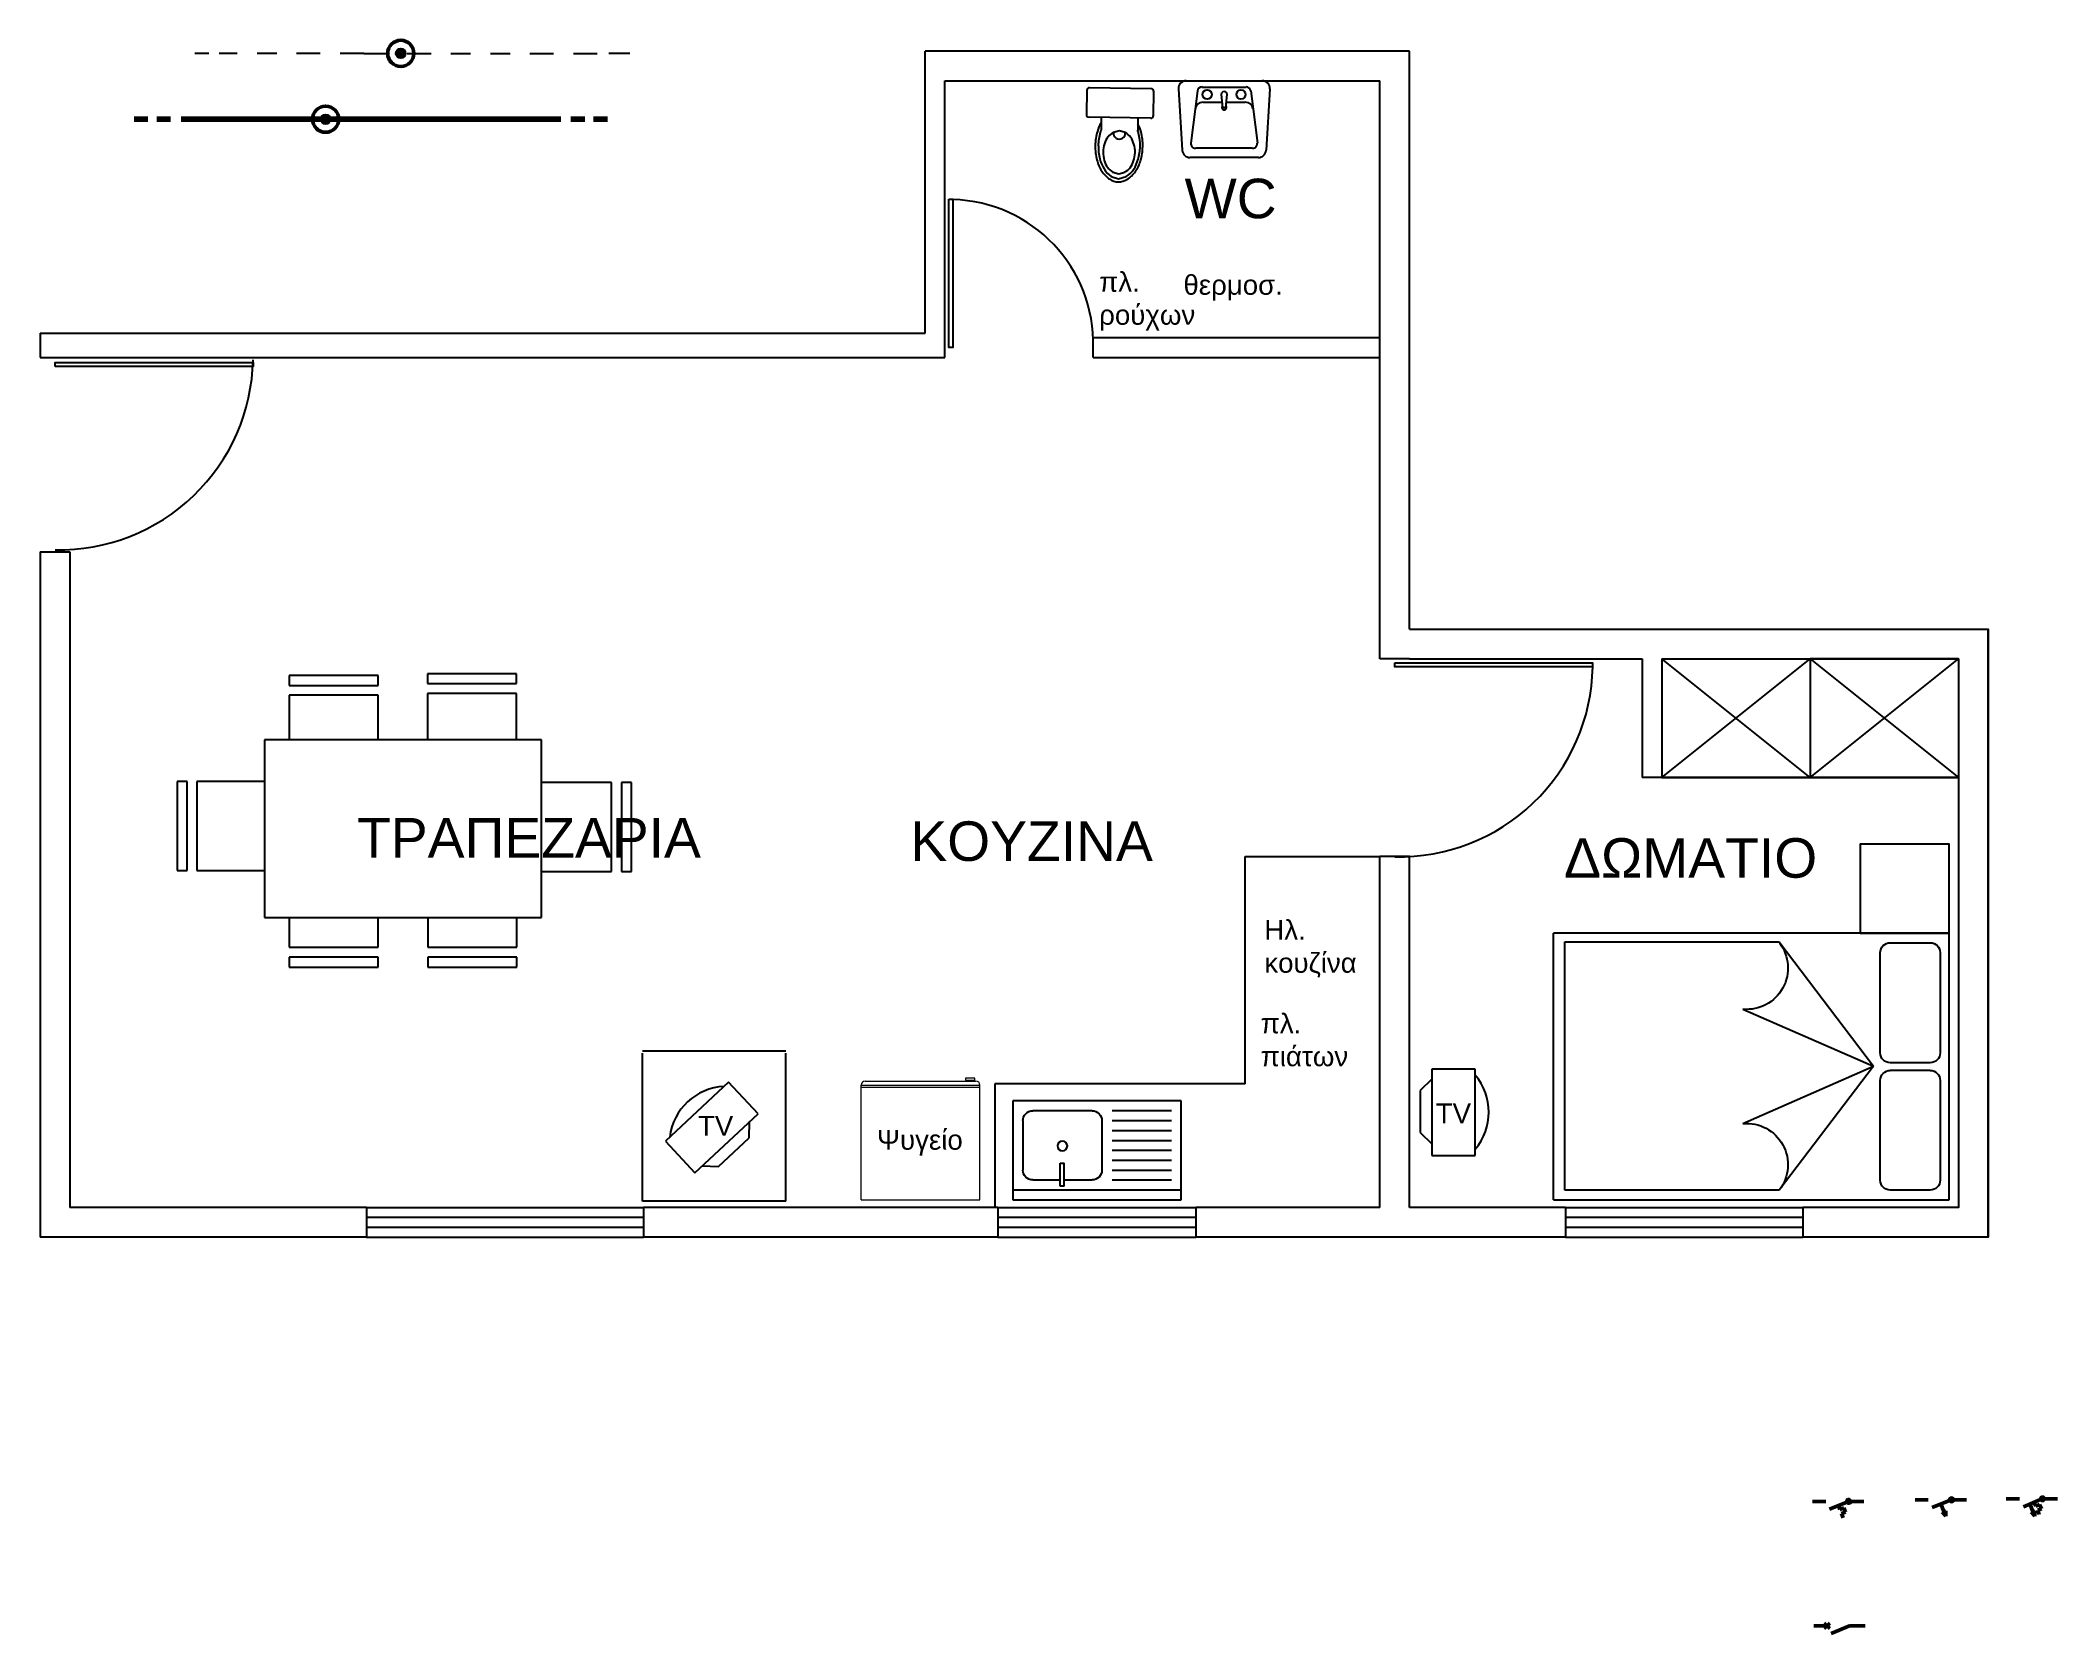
# Model space of a CAD drawing. Header units: millimetres. Extents: x 233498.3 to 233515.2, y 15916.2 to 15927.4.
# Drawn here: x 233498.35 to 233508.55, y 15918.2 to 15926.27 of the extents above; entities that cross this region are included whole.
import ezdxf

# ---------------------------------------------------------------- set-up
doc = ezdxf.new("R2010")
doc.units = ezdxf.units.MM
doc.linetypes.add('ACAD_ISO13W100', pattern=[36, 12, -3, 12, -3, 0, -3, 0, -3])
for name, color, linetype in [('ACCESORI', 252, 'Continuous'), ('CAJETIN', 7, 'Continuous'), ('MUEBLE', 8, 'Continuous'), ('MUROS', 7, 'Continuous'), ('OTE', 7, 'ACAD_ISO13W100'), ('ΔΙΑΚΟΠΤΕΣ αριθμ', 7, 'Continuous'), ('ΠΙΝΑΚΕΣ', 7, 'Continuous')]:
    doc.layers.add(name, color=color, linetype=linetype)
for name, color, linetype, lineweight in [('mobiliario', 136, 'Continuous', 20), ('S', 7, 'Continuous', 100), ('S_2', 7, 'Continuous', 50)]:
    doc.layers.add(name, color=color, linetype=linetype, lineweight=lineweight)
doc.styles.get("Standard").update_dxf_attribs({"font": 'BRLNSR.TTF'})

msp = doc.modelspace()

# ---------------------------------------------------------------- texts
at = {"ltscale": 0.001, "attachment_point": 1}
for s, width, heights, insert, char_height in [('{\\fArial|b0|i0|c0|p34;\\C3;WC}', 0.82532, [0], (233504.132, 15925.565), 0.2), ('{\\fArial|b0|i0|c161|p34;πλ. ρούχων}', 0.39767, [0], (233503.7, 15925.093), 0.1), ('{\\fArial|b0|i0|c161|p34;θερμοσ.}', 0.39767, [0], (233504.126, 15925.078), 0.1), ('{\\fArial|b0|i0|c161|p34;\\C3;ΤΡΑΠΕΖΑΡΙΑ}', 0.82532, [0.207], (233499.947, 15922.331), 0.2), ('{\\fArial|b0|i0|c161|p34;\\C3;ΚΟΥΖΙΝΑ}', 0.82532, [0], (233502.745, 15922.314), 0.2), ('{\\fArial|b0|i0|c161|p34;\\C3;ΔΩΜΑΤΙΟ}', 0.82532, [0], (233506.051, 15922.229), 0.2), ('{\\fArial|b0|i0|c161|p34;Ηλ. κουζίνα}', 0.39767, [0], (233504.535, 15921.815), 0.1), ('{\\fArial|b0|i0|c161|p34;πλ. πιάτων}', 0.39767, [0], (233504.517, 15921.342), 0.1), ('{\\fArial|b0|i0|c0|p34;TV}', 0.39767, [0], (233505.402, 15920.887), 0.1), ('{\\fArial|b0|i0|c0|p34;TV}', 0.39767, [0], (233501.671, 15920.824), 0.1), ('{\\fArial|b0|i0|c161|p34;Ψυγείο}', 0.39767, [0], (233502.576, 15920.753), 0.1)]:
    msp.add_mtext_dynamic_manual_height_columns(s, width=width, gutter_width=1.593, heights=heights, dxfattribs=dict(at, insert=insert, char_height=char_height))

# ---------------------------------------------------------------- blocks, each defined once
blk = doc.blocks.new('CA-2')
at = {"layer": 'MUEBLE'}
for p, q in [((0, -2), (0, 0)), ((0, 0), (1.35, 0)), ((1.35, 0), (1.35, -2)), ((0.05, -0.095), (0.05, -0.298)), ((0.605, -0.045), (0.1, -0.045)), ((0.655, -0.095), (0.655, -0.298)), ((0.694, -0.095), (0.694, -0.298)), ((1.251, -0.045), (0.744, -0.045)), ((1.301, -0.298), (1.301, -0.095)), ((0.676, -0.383), (0.05, -0.859)), ((0.1, -0.348), (0.605, -0.348)), ((0.386, -1.043), (0.676, -0.383)), ((0.965, -1.043), (0.676, -0.383)), ((1.305, -0.859), (0.676, -0.383)), ((0.744, -0.348), (1.251, -0.348)), ((0.05, -0.859), (0.05, -1.943)), ((1.305, -1.943), (1.305, -0.859)), ((0, -2), (1.35, -2)), ((0.05, -1.943), (1.305, -1.943))]:
    blk.add_line(p, q, dxfattribs=at)
blk.add_lwpolyline([(1.35, 0), (1.8, 0), (1.8, -0.45), (1.35, -0.45)], close=True, dxfattribs=at)
for centre, radius, start, end in [((0.1, -0.095), 0.05, 90, 180), ((0.605, -0.095), 0.05, 0, 90), ((0.744, -0.095), 0.05, 90, 180), ((1.251, -0.095), 0.05, 0, 90), ((0.1, -0.298), 0.05, 180, 270), ((0.605, -0.298), 0.05, 270, 0), ((0.744, -0.298), 0.05, 180, 270), ((1.251, -0.298), 0.05, 270, 0), ((0.178, -1.024), 0.209, 354.9358, 127.5591), ((1.173, -1.024), 0.209, 52.4409, 185.0642)]:
    blk.add_arc(centre, radius, start, end, dxfattribs=at)
blk = doc.blocks.new('wc')
at = {"layer": 'ACCESORI'}
for p, q in [((0.233, 0), (-0.233, 0)), ((-0.253, -0.02), (-0.253, -0.203)), ((0.253, -0.203), (0.253, -0.02)), ((0.233, -0.223), (-0.233, -0.223)), ((-0.14, -0.223), (-0.14, -0.319)), ((0.136, -0.223), (0.136, -0.317))]:
    blk.add_line(p, q, dxfattribs=at)
for points in [[(-0.141, -0.263, 0.062055), (-0.168, -0.329, 0.067069), (-0.183, -0.437, 0.067069)], [(-0.183, -0.437, 0.067069), (-0.168, -0.545, 0.079499), (-0.13, -0.628, 0.107137), (-0.068, -0.689, 0.140584), (-0.003, -0.708, 0.140584), (0.061, -0.689, 0.107137), (0.124, -0.628, 0.079499), (0.162, -0.545, 0.067069), (0.176, -0.437, 0.067069), (0.162, -0.329, 0.057475), (0.137, -0.267, 0.107137)], [(-0.159, -0.437, 0.064704), (-0.147, -0.535, 0.077557), (-0.113, -0.612, 0.107174), (-0.058, -0.667), (-0.002, -0.684), (0.055, -0.667, 0.107174), (0.11, -0.612, 0.077557), (0.143, -0.535, 0.064704), (0.156, -0.437, 0.064704), (0.143, -0.338, 0.021175), (0.136, -0.316, 0.107174)]]:
    blk.add_lwpolyline(points, format="xyb", dxfattribs=at)
blk.add_lwpolyline([(-0.122, -0.484, 0.075307), (-0.113, -0.548, 0.085687), (-0.087, -0.599, 0.106098), (-0.046, -0.634), (-0.002, -0.646), (0.043, -0.634, 0.106098), (0.084, -0.599, 0.085687), (0.109, -0.548, 0.075307), (0.119, -0.484, 0.075307), (0.109, -0.421, 0.085687), (0.084, -0.37, 0.106098), (0.043, -0.335), (-0.002, -0.323), (-0.046, -0.335, 0.106098), (-0.087, -0.37, 0.085687), (-0.113, -0.421, 0.075307)], format="xyb", close=True, dxfattribs=at)
for centre, radius, start, end in [((-0.233, -0.02), 0.02, 90, 180), ((0.233, -0.02), 0.02, 0, 90), ((-0.233, -0.203), 0.02, 180, 270), ((0.233, -0.203), 0.02, 270, 0), ((0.226, -0.437), 0.386, 165.1916, 180), ((0.114, -0.407), 0.269, 161.3359, 165.1916), ((-0.002, -0.339), 0.0451, 174.4043, 5.5957)]:
    blk.add_arc(centre, radius, start, end, dxfattribs=at)
blk = doc.blocks.new('refri')
at = {"layer": 'mobiliario'}
for p, q in [((230.886, 150.472), (230.886, 151.032)), ((230.886, 150.472), (230.886, 151.032)), ((230.906, 150.452), (230.906, 151.052)), ((231.486, 151.052), (230.906, 151.052)), ((230.906, 150.452), (230.906, 151.052)), ((230.916, 150.452), (230.916, 151.052)), ((230.916, 150.452), (230.916, 151.052)), ((231.486, 150.452), (231.486, 151.052)), ((231.486, 150.452), (230.906, 150.452))]:
    blk.add_line(p, q, dxfattribs=at)
blk.add_lwpolyline([(230.881, 151.027), (230.871, 151.027), (230.871, 150.98), (230.881, 150.98)], close=True, dxfattribs=at)
for centre, start, end in [((230.906, 151.032), 90, 180), ((230.906, 150.472), 180, 270)]:
    blk.add_arc(centre, 0.02, start, end, dxfattribs=at)
blk = doc.blocks.new('lavatrastos')
at = {"layer": 'ACCESORI'}
for p, q in [((233503.183, 15921.197), (233503.183, 15921.697)), ((233503.183, 15921.697), (233504.033, 15921.697)), ((233503.183, 15921.647), (233504.033, 15921.647)), ((233503.422, 15921.628), (233503.422, 15921.622)), ((233503.442, 15921.628), (233503.422, 15921.628)), ((233503.422, 15921.622), (233503.422, 15921.512)), ((233503.442, 15921.628), (233503.442, 15921.512)), ((233504.033, 15921.697), (233504.033, 15921.197)), ((233503.233, 15921.297), (233503.233, 15921.547)), ((233503.283, 15921.597), (233503.423, 15921.597)), ((233503.422, 15921.512), (233503.442, 15921.512)), ((233503.443, 15921.597), (233503.583, 15921.597)), ((233503.633, 15921.297), (233503.633, 15921.547)), ((233503.685, 15921.597), (233503.984, 15921.597)), ((233503.685, 15921.547), (233503.984, 15921.547)), ((233503.685, 15921.497), (233503.984, 15921.497)), ((233503.685, 15921.447), (233503.984, 15921.447)), ((233503.685, 15921.397), (233503.984, 15921.397)), ((233503.685, 15921.347), (233503.984, 15921.347)), ((233503.685, 15921.297), (233503.984, 15921.297)), ((233504.033, 15921.197), (233503.183, 15921.197)), ((233503.583, 15921.247), (233503.283, 15921.247)), ((233503.984, 15921.247), (233503.685, 15921.247))]:
    blk.add_line(p, q, dxfattribs=at)
blk.add_circle((233503.433, 15921.425), 0.025, dxfattribs=at)
for centre, start, end in [((233503.283, 15921.547), 90, 180), ((233503.583, 15921.547), 0, 90), ((233503.283, 15921.297), 180, 270), ((233503.583, 15921.297), 270, 0)]:
    blk.add_arc(centre, 0.05, start, end, dxfattribs=at)
blk = doc.blocks.new('ME-8')
at = {"layer": 'MUEBLE'}
for p, q in [((0.047, 0.618), (0.047, 0.568)), ((0.497, 0.618), (0.047, 0.618)), ((0.497, 0.568), (0.497, 0.618)), ((-0.653, 0.609), (-0.653, 0.559)), ((-0.203, 0.609), (-0.653, 0.609)), ((-0.653, 0.559), (-0.203, 0.559)), ((-0.203, 0.559), (-0.203, 0.609)), ((0.047, 0.568), (0.497, 0.568)), ((0.047, 0.518), (0.047, 0.284)), ((0.497, 0.518), (0.047, 0.518)), ((0.497, 0.284), (0.497, 0.518)), ((-0.653, 0.509), (-0.653, 0.284)), ((-0.203, 0.509), (-0.653, 0.509)), ((-0.203, 0.284), (-0.203, 0.509)), ((-0.778, 0.284), (-0.778, -0.616)), ((0.622, 0.284), (-0.778, 0.284)), ((0.622, -0.616), (0.622, 0.284)), ((-1.22, 0.073), (-1.22, -0.377)), ((-1.17, 0.073), (-1.22, 0.073)), ((-1.17, -0.377), (-1.17, 0.073)), ((-0.778, 0.073), (-1.12, 0.073)), ((-1.12, 0.073), (-1.12, -0.377)), ((0.977, 0.068), (0.622, 0.068)), ((0.977, -0.382), (0.977, 0.068)), ((1.027, 0.068), (1.027, -0.382)), ((1.077, 0.068), (1.027, 0.068)), ((1.077, -0.382), (1.077, 0.068)), ((-1.22, -0.377), (-1.17, -0.377)), ((-1.12, -0.377), (-0.778, -0.377)), ((0.622, -0.382), (0.977, -0.382)), ((1.027, -0.382), (1.077, -0.382)), ((-0.778, -0.616), (0.622, -0.616)), ((-0.653, -0.616), (-0.653, -0.766)), ((-0.203, -0.766), (-0.203, -0.616)), ((0.048, -0.616), (0.048, -0.766)), ((0.498, -0.766), (0.498, -0.616)), ((-0.653, -0.766), (-0.203, -0.766)), ((0.048, -0.766), (0.498, -0.766)), ((-0.653, -0.816), (-0.653, -0.866)), ((-0.203, -0.816), (-0.653, -0.816)), ((-0.653, -0.866), (-0.203, -0.866)), ((-0.203, -0.866), (-0.203, -0.816)), ((0.048, -0.816), (0.048, -0.866)), ((0.498, -0.816), (0.048, -0.816)), ((0.048, -0.866), (0.498, -0.866)), ((0.498, -0.866), (0.498, -0.816))]:
    blk.add_line(p, q, dxfattribs=at)

# ---------------------------------------------------------------- hatches: boundary and pattern name
at = {"layer": 'S_2'}
h = msp.add_hatch(color=256, dxfattribs=at)
h.dxf.hatch_style = 1
h.paths.add_polyline_path([(233507.981, 15918.827), (233507.963, 15918.819), (233507.982, 15918.799)])
h = msp.add_hatch(color=256, dxfattribs=at)
h.dxf.hatch_style = 1
h.paths.add_polyline_path([(233508.432, 15918.799), (233508.431, 15918.827), (233508.413, 15918.819)])
at = {"layer": 'ΔΙΑΚΟΠΤΕΣ αριθμ'}
h = msp.add_hatch(color=256, dxfattribs=at)
h.dxf.hatch_style = 1
h.paths.add_polyline_path([(233500.192, 15926.199, 1), (233500.143, 15926.199, 1)])
h = msp.add_hatch(color=256, dxfattribs=at)
h.dxf.hatch_style = 1
h.paths.add_polyline_path([(233499.812, 15925.866, 1), (233499.764, 15925.866, 1)])

# ---------------------------------------------------------------- linework, layer by layer
at = {"ltscale": 0.001}
for p, q in [((233498.345, 15923.677), (233498.345, 15920.211)), ((233498.495, 15923.677), (233498.495, 15920.361)), ((233505.27, 15923.136), (233505.12, 15923.136)), ((233506.545, 15923.136), (233507.295, 15923.136)), ((233508.045, 15923.136), (233507.295, 15923.136)), ((233506.545, 15922.536), (233506.445, 15922.536)), ((233506.545, 15922.536), (233508.045, 15922.536)), ((233508.045, 15922.536), (233507.295, 15922.536)), ((233504.438, 15920.987), (233504.438, 15922.136)), ((233505.27, 15922.136), (233505.12, 15922.136)), ((233499.995, 15920.361), (233499.995, 15920.211)), ((233501.395, 15920.361), (233501.395, 15920.211)), ((233503.188, 15920.361), (233503.188, 15920.211)), ((233504.188, 15920.361), (233504.188, 15920.211)), ((233506.058, 15920.361), (233506.058, 15920.211)), ((233507.258, 15920.361), (233507.258, 15920.211))]:
    msp.add_line(p, q, dxfattribs=at)
at = {"color": 2, "ltscale": 0.001}
for p, q in [((233499.995, 15920.361), (233501.395, 15920.361)), ((233503.188, 15920.361), (233504.188, 15920.361)), ((233506.058, 15920.361), (233507.258, 15920.361)), ((233499.995, 15920.211), (233501.395, 15920.211)), ((233503.188, 15920.211), (233504.188, 15920.211)), ((233506.058, 15920.211), (233507.258, 15920.211))]:
    msp.add_line(p, q, dxfattribs=at)
at = {"color": 1, "ltscale": 0.001}
for p, q in [((233499.995, 15920.311), (233501.395, 15920.311)), ((233503.188, 15920.311), (233504.188, 15920.311)), ((233506.058, 15920.311), (233507.258, 15920.311)), ((233499.995, 15920.261), (233501.395, 15920.261)), ((233503.188, 15920.261), (233504.188, 15920.261)), ((233506.058, 15920.261), (233507.258, 15920.261))]:
    msp.add_line(p, q, dxfattribs=at)
at = {"color": 2, "ltscale": 0.001}
for points in [[(233502.94, 15925.461), (233502.96, 15925.461), (233502.96, 15924.711), (233502.94, 15924.711)], [(233498.421, 15924.615), (233498.421, 15924.635), (233499.421, 15924.635), (233499.421, 15924.615)], [(233505.195, 15923.116), (233506.195, 15923.116), (233506.195, 15923.096), (233505.195, 15923.096)]]:
    msp.add_lwpolyline(points, close=True, dxfattribs=at)
at = {"color": 1, "ltscale": 0.001}
for centre, radius, start, end in [((233502.94, 15924.73), 0.73, 358.4428, 88.4185), ((233498.441, 15924.668), 0.98, 268.7987, 358.863), ((233505.218, 15923.113), 0.978, 268.6819, 358.9798)]:
    msp.add_arc(centre, radius, start, end, dxfattribs=at)
at = {"layer": 'ACCESORI'}
for p, q in [((233504.101, 15926.019), (233504.12, 15925.709)), ((233504.14, 15926.061), (233504.524, 15926.061)), ((233504.197, 15926.009), (233504.164, 15925.745)), ((233504.22, 15926.029), (233504.443, 15926.029)), ((233504.316, 15925.991), (233504.324, 15925.925)), ((233504.34, 15925.925), (233504.347, 15925.991)), ((233504.467, 15926.009), (233504.5, 15925.745)), ((233504.563, 15926.019), (233504.544, 15925.709)), ((233504.224, 15925.952), (233504.321, 15925.952)), ((233504.324, 15925.925), (233504.34, 15925.925)), ((233504.343, 15925.952), (233504.439, 15925.952)), ((233504.476, 15925.719), (233504.187, 15925.719)), ((233504.505, 15925.672), (233504.159, 15925.672))]:
    msp.add_line(p, q, dxfattribs=at)
at = {"layer": 'ACCESORI', "ltscale": 0.001}
for p, q in [((233507.295, 15922.536), (233506.545, 15923.136)), ((233506.545, 15922.536), (233507.295, 15923.136)), ((233507.295, 15922.536), (233508.045, 15923.136)), ((233507.295, 15923.136), (233507.295, 15922.536)), ((233507.295, 15923.136), (233508.045, 15922.536)), ((233508.045, 15922.536), (233506.545, 15922.536))]:
    msp.add_line(p, q, dxfattribs=at)
at = {"layer": 'ACCESORI'}
for centre in [(233504.246, 15925.991), (233504.417, 15925.991)]:
    msp.add_circle(centre, 0.0233, dxfattribs=at)
for centre, radius, start, end in [((233504.14, 15926.022), 0.0389, 90, 183.4336), ((233504.22, 15926.006), 0.0233, 90, 172.875), ((233504.332, 15925.991), 0.0155, 0, 180), ((233504.443, 15926.006), 0.0233, 7.125, 90), ((233504.443, 15926.006), 0.0233, 7.125, 90), ((233504.524, 15926.022), 0.0389, 356.5664, 90), ((233504.224, 15925.913), 0.0389, 90, 172.875), ((233504.332, 15925.925), 0.0117, 138.1701, 41.8299), ((233504.439, 15925.913), 0.0389, 7.125, 90), ((233504.159, 15925.711), 0.0389, 183.4336, 270), ((233504.187, 15925.742), 0.0233, 172.875, 270), ((233504.476, 15925.742), 0.0233, 270, 7.125), ((233504.505, 15925.711), 0.0389, 270, 356.5664)]:
    msp.add_arc(centre, radius, start, end, dxfattribs=at)
at = {"layer": 'CAJETIN'}
for p, q in [((233502.82, 15924.784), (233502.82, 15926.211)), ((233505.27, 15923.286), (233505.27, 15926.211)), ((233502.92, 15924.661), (233502.92, 15926.061)), ((233505.12, 15923.286), (233505.12, 15926.061)), ((233503.67, 15924.661), (233503.67, 15924.761)), ((233505.12, 15923.136), (233505.12, 15923.286)), ((233505.27, 15923.286), (233506.445, 15923.286)), ((233506.445, 15923.286), (233508.195, 15923.286)), ((233508.195, 15920.211), (233508.195, 15923.286)), ((233505.27, 15923.136), (233506.445, 15923.136)), ((233506.545, 15923.136), (233508.045, 15923.136)), ((233506.545, 15922.536), (233508.045, 15922.536)), ((233505.12, 15920.361), (233505.12, 15922.136)), ((233505.27, 15920.361), (233505.27, 15922.136))]:
    msp.add_line(p, q, dxfattribs=at)
at = {"layer": 'CAJETIN', "ltscale": 0.001}
for p, q in [((233505.27, 15926.211), (233502.82, 15926.211)), ((233498.345, 15924.784), (233502.82, 15924.784)), ((233498.345, 15924.784), (233498.345, 15924.661)), ((233498.345, 15924.661), (233502.92, 15924.661)), ((233498.345, 15923.677), (233498.495, 15923.677)), ((233504.438, 15922.136), (233505.12, 15922.136)), ((233503.173, 15920.987), (233503.173, 15920.361))]:
    msp.add_line(p, q, dxfattribs=at)
at = {"layer": 'CAJETIN'}
for points in [[(233502.92, 15926.061), (233505.12, 15926.061)], [(233503.67, 15924.761), (233505.12, 15924.761)], [(233503.67, 15924.661), (233505.12, 15924.661)], [(233508.195, 15923.286), (233508.195, 15923.286), (233508.195, 15920.211), (233507.258, 15920.211)], [(233506.445, 15923.136), (233506.445, 15922.536)], [(233506.545, 15923.136), (233506.545, 15922.536)], [(233508.045, 15923.136), (233508.045, 15923.136), (233508.045, 15920.361), (233507.258, 15920.361)], [(233504.438, 15920.987), (233503.173, 15920.987)], [(233499.995, 15920.361), (233498.495, 15920.361)], [(233503.188, 15920.361), (233501.395, 15920.361)], [(233505.12, 15920.361), (233504.188, 15920.361)], [(233506.058, 15920.361), (233505.27, 15920.361)], [(233499.995, 15920.211), (233498.345, 15920.211)], [(233503.188, 15920.211), (233501.395, 15920.211)], [(233505.195, 15920.211), (233504.188, 15920.211)], [(233506.058, 15920.211), (233505.195, 15920.211)]]:
    msp.add_lwpolyline(points, dxfattribs=at)
at = {"layer": 'MUEBLE'}
for p, q in [((233501.391, 15921.154), (233502.116, 15921.154)), ((233501.391, 15920.392), (233501.391, 15921.142)), ((233502.116, 15920.392), (233502.116, 15921.142)), ((233501.825, 15920.995), (233501.506, 15920.696)), ((233501.975, 15920.835), (233501.825, 15920.995)), ((233505.383, 15921.01), (233505.324, 15920.952)), ((233505.383, 15921.003), (233505.375, 15921.003)), ((233505.383, 15921.061), (233505.383, 15920.624)), ((233505.601, 15921.061), (233505.383, 15921.061)), ((233505.601, 15920.624), (233505.601, 15921.061)), ((233505.324, 15920.952), (233505.324, 15920.74)), ((233501.655, 15920.536), (233501.975, 15920.835)), ((233501.93, 15920.713), (233501.932, 15920.795)), ((233501.932, 15920.795), (233501.932, 15920.795)), ((233501.506, 15920.696), (233501.655, 15920.536)), ((233501.775, 15920.568), (233501.93, 15920.713)), ((233505.324, 15920.74), (233505.383, 15920.682)), ((233505.383, 15920.682), (233505.383, 15920.682)), ((233505.383, 15920.624), (233505.601, 15920.624)), ((233501.693, 15920.571), (233501.775, 15920.568)), ((233501.698, 15920.576), (233501.703, 15920.57)), ((233501.928, 15920.392), (233501.391, 15920.392)), ((233502.116, 15920.392), (233501.928, 15920.392))]:
    msp.add_line(p, q, dxfattribs=at)
for centre, start, end in [((233505.378, 15920.843), 320.0445, 39.9555), ((233501.818, 15920.682), 93.1427, 173.0537)]:
    msp.add_arc(centre, 0.292, start, end, dxfattribs=at)
at = {"layer": 'OTE', "ltscale": 0.01}
for p, q in [((233499.197, 15926.199), (233499.127, 15926.199)), ((233499.981, 15926.199), (233499.25, 15926.199)), ((233499.915, 15926.199), (233499.915, 15926.199)), ((233499.981, 15926.199), (233501.17, 15926.199)), ((233500.102, 15926.199), (233500.102, 15926.199)), ((233501.327, 15926.199), (233501.221, 15926.199))]:
    msp.add_line(p, q, dxfattribs=at)
at = {"layer": 'S'}
for p, q in [((233498.889, 15925.866), (233498.819, 15925.866)), ((233499.004, 15925.866), (233498.934, 15925.866)), ((233499.788, 15925.866), (233499.057, 15925.866)), ((233499.788, 15925.866), (233500.977, 15925.866)), ((233501.098, 15925.866), (233501.028, 15925.866)), ((233501.213, 15925.866), (233501.143, 15925.866))]:
    msp.add_line(p, q, dxfattribs=at)
at = {"layer": 'S_2'}
for p, q in [((233499.722, 15925.866), (233499.722, 15925.866)), ((233507.374, 15918.874), (233507.307, 15918.874)), ((233507.481, 15918.87), (233507.394, 15918.834)), ((233507.446, 15918.833), (233507.438, 15918.852)), ((233507.567, 15918.874), (233507.5, 15918.874)), ((233507.893, 15918.882), (233507.826, 15918.882)), ((233508, 15918.879), (233507.913, 15918.843)), ((233507.972, 15918.823), (233507.956, 15918.861)), ((233508.086, 15918.882), (233508.018, 15918.882)), ((233508.354, 15918.887), (233508.287, 15918.887)), ((233508.461, 15918.883), (233508.374, 15918.847)), ((233508.422, 15918.823), (233508.407, 15918.861)), ((233508.437, 15918.85), (233508.429, 15918.869)), ((233508.456, 15918.858), (233508.437, 15918.85)), ((233508.465, 15918.837), (233508.456, 15918.858)), ((233508.547, 15918.887), (233508.48, 15918.887)), ((233507.465, 15918.841), (233507.446, 15918.833)), ((233507.474, 15918.82), (233507.454, 15918.812)), ((233507.463, 15918.791), (233507.454, 15918.812)), ((233507.474, 15918.82), (233507.465, 15918.841)), ((233507.963, 15918.819), (233507.981, 15918.827)), ((233507.982, 15918.799), (233507.963, 15918.819)), ((233507.981, 15918.827), (233507.982, 15918.799)), ((233508.413, 15918.819), (233508.431, 15918.827)), ((233508.432, 15918.799), (233508.413, 15918.819)), ((233508.431, 15918.827), (233508.432, 15918.799)), ((233508.465, 15918.837), (233508.446, 15918.829)), ((233508.454, 15918.808), (233508.446, 15918.829)), ((233507.381, 15918.245), (233507.314, 15918.245)), ((233507.395, 15918.258), (233507.367, 15918.231)), ((233507.395, 15918.231), (233507.367, 15918.258)), ((233507.494, 15918.245), (233507.401, 15918.205)), ((233507.574, 15918.245), (233507.494, 15918.245))]:
    msp.add_line(p, q, dxfattribs=at)
for centre, radius in [((233500.168, 15926.199), 0.0662), ((233499.788, 15925.866), 0.0662), ((233507.49, 15918.874), 0.0096), ((233508.009, 15918.882), 0.0096), ((233508.47, 15918.887), 0.0096)]:
    msp.add_circle(centre, radius, dxfattribs=at)
at = {"layer": 'ΠΙΝΑΚΕΣ'}
for centre in [(233500.168, 15926.199), (233499.788, 15925.866)]:
    msp.add_circle(centre, 0.0244, dxfattribs=at)

# ---------------------------------------------------------------- block references
msp.add_blockref('ME-8', (233500.257, 15922.443))
at = {"xscale": -1}
for name, p, rotation in [('CA-2', (233507.998, 15920.399), 270), ('lavatrastos', (0.081, 31842.097), 180)]:
    msp.add_blockref(name, p, dxfattribs=dict(at, rotation=rotation))
at = {"layer": 'ACCESORI', "xscale": 0.6697782661630699, "yscale": 0.6697782661630699, "zscale": 0.6697782661630699, "rotation": 359.0618298409854}
msp.add_blockref('wc', (233503.807, 15926.023), dxfattribs=at)
at = {"layer": 'MUROS', "rotation": 269.9988899575226}
msp.add_blockref('refri', (233352.049, 16151.889), dxfattribs=at)

msp.set_redraw_order([(e.dxf.handle, doc.entitydb.next_handle()) for e in msp.query("TEXT MTEXT ATTDEF DIMENSION ARC_DIMENSION")])  # texts and dimensions are drawn at this point

doc.saveas('drawing.dxf')
